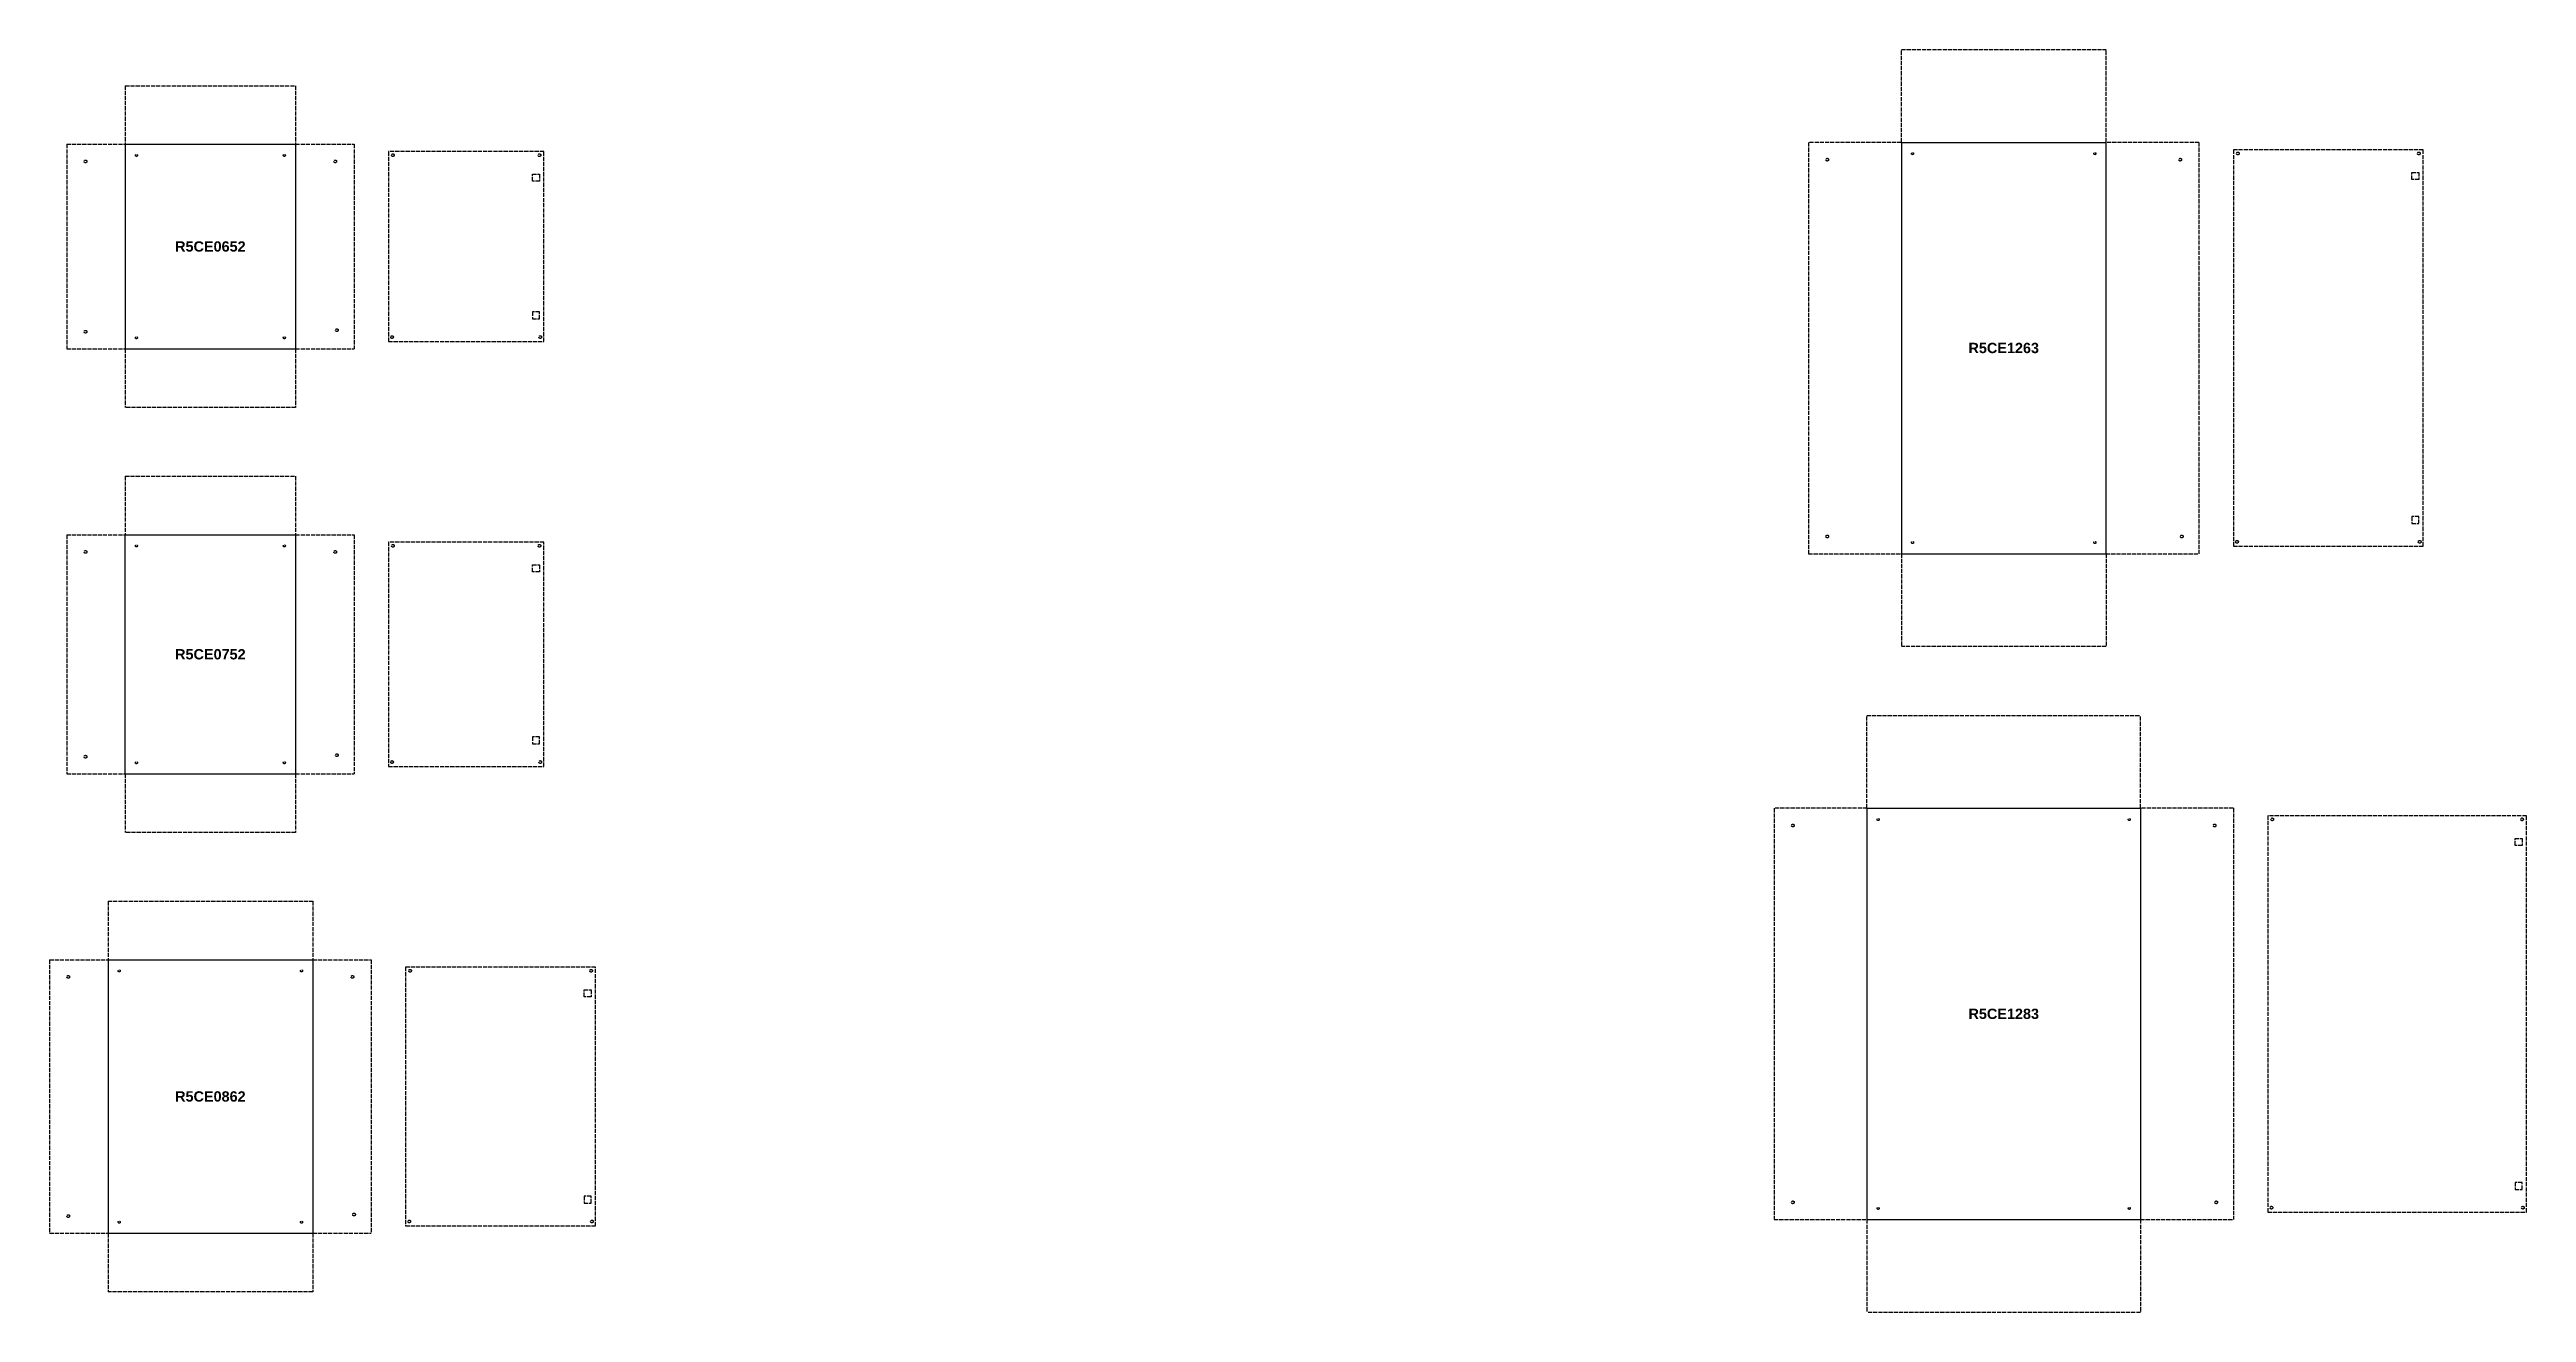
# Model space of a CAD drawing. Header units: millimetres. Extents: x 2534 to 26841, y -1711 to 16753.
# Drawn here: x 4661 to 11861, y 2559 to 6229 of the extents above; entities that cross this region are included whole.
import ezdxf

# ---------------------------------------------------------------- set-up
doc = ezdxf.new("R2010")
doc.units = ezdxf.units.MM
doc.linetypes.add('ACAD_ISO02W100', pattern=[15, 12, -3])
doc.styles.get("Standard").update_dxf_attribs({"font": 'arial.ttf'})

msp = doc.modelspace()

# ---------------------------------------------------------------- texts
at = {"linetype": 'ACAD_ISO02W100', "char_height": 30, "attachment_point": 5}
for s, insert in [('{\\f@Arial Unicode MS|b1|i0|c204|p34;R5\\f@Arial Unicode MS|b1|i0|c0|p34;CE\\f@Arial Unicode MS|b1|i0|c204|p34;0652}', (5128.4, 5656.4)), ('{\\f@Arial Unicode MS|b1|i0|c204|p34;R5CE1263}', (10341.3, 5361.4)), ('{\\f@Arial Unicode MS|b1|i0|c204|p34;R5\\f@Arial Unicode MS|b1|i0|c0|p34;CE\\f@Arial Unicode MS|b1|i0|c204|p34;0752}', (5128.4, 4471.4)), ('{\\f@Arial Unicode MS|b1|i0|c204|p34;R5CE1283}', (10341.3, 3426.4)), ('{\\f@Arial Unicode MS|b1|i0|c204|p34;R5\\f@Arial Unicode MS|b1|i0|c0|p34;CE\\f@Arial Unicode MS|b1|i0|c204|p34;0862}', (5128.4, 3186.4))]:
    msp.add_mtext_dynamic_manual_height_columns(s, width=205.915, gutter_width=12.5, heights=[0], dxfattribs=dict(at, insert=insert))

# ---------------------------------------------------------------- blocks, each defined once
blk = doc.blocks.new('A$C11C00261')
at = {"linetype": 'ACAD_ISO02W100', "lineweight": 30}
for p, q in [((0, 20.4), (20.4, 20.4)), ((0, 0), (0, 20.4)), ((20.4, 0), (0, 0)), ((20.4, 20.4), (20.4, 0))]:
    blk.add_line(p, q, dxfattribs=at)

# ---------------------------------------------------------------- linework, layer by layer
at = {"linetype": 'ACAD_ISO02W100', "lineweight": 30}
for p, q in [((10043.8, 6228.9), (10638.8, 6228.9)), ((10043.8, 5958.9), (10043.8, 6228.9)), ((10638.8, 5958.9), (10638.8, 6228.9)), ((4880.9, 6123.9), (4880.9, 5953.9)), ((4880.9, 6123.9), (5375.9, 6123.9)), ((5375.9, 6123.9), (5375.9, 5953.9)), ((4710.9, 5953.9), (4710.9, 5358.9)), ((4710.9, 5953.9), (4880.9, 5953.9)), ((5375.9, 5953.9), (5545.9, 5953.9)), ((5545.9, 5953.9), (5545.9, 5358.9)), ((6097.9, 5932.4), (5645.9, 5932.4)), ((5645.9, 5932.4), (5645.9, 5380.4)), ((6097.9, 5380.4), (6097.9, 5932.4)), ((9773.8, 5958.9), (9773.8, 4763.9)), ((10043.8, 5958.9), (9773.8, 5958.9)), ((10908.8, 5958.9), (10638.8, 5958.9)), ((10908.8, 5958.9), (10908.8, 4763.9)), ((11560.8, 5937.4), (11008.8, 5937.4)), ((11008.8, 5937.4), (11008.8, 4785.4)), ((11560.8, 4785.4), (11560.8, 5937.4)), ((4710.9, 5358.9), (4880.9, 5358.9)), ((4880.9, 5358.9), (4880.9, 5188.9)), ((5375.9, 5358.9), (5545.9, 5358.9)), ((5375.9, 5358.9), (5375.9, 5188.9)), ((5645.9, 5380.4), (6097.9, 5380.4)), ((5375.9, 5188.9), (4880.9, 5188.9)), ((4880.9, 4988.9), (4880.9, 4818.9)), ((4880.9, 4988.9), (5375.9, 4988.9)), ((5375.9, 4988.9), (5375.9, 4818.9)), ((4710.9, 4818.9), (4710.9, 4123.9)), ((4710.9, 4818.9), (4880.9, 4818.9)), ((5375.9, 4818.9), (5545.9, 4818.9)), ((5545.9, 4818.9), (5545.9, 4123.9)), ((6097.9, 4797.4), (5645.9, 4797.4)), ((5645.9, 4797.4), (5645.9, 4145.4)), ((6097.9, 4145.4), (6097.9, 4797.4)), ((9773.8, 4763.9), (10043.8, 4763.9)), ((10043.8, 4763.9), (10043.8, 4493.9)), ((10638.8, 4763.9), (10908.8, 4763.9)), ((10638.8, 4763.9), (10638.8, 4493.9)), ((11008.8, 4785.4), (11560.8, 4785.4)), ((10638.8, 4493.9), (10043.8, 4493.9)), ((9943.8, 4293.9), (10738.8, 4293.9)), ((9943.8, 4023.9), (9943.8, 4293.9)), ((10738.8, 4023.9), (10738.8, 4293.9)), ((4710.9, 4123.9), (4880.9, 4123.9)), ((4880.9, 4123.9), (4880.9, 3953.9)), ((5375.9, 4123.9), (5545.9, 4123.9)), ((5375.9, 4123.9), (5375.9, 3953.9)), ((5645.9, 4145.4), (6097.9, 4145.4)), ((9673.8, 4023.9), (9673.8, 2828.9)), ((9943.8, 4023.9), (9673.8, 4023.9)), ((11008.8, 4023.9), (10738.8, 4023.9)), ((11008.8, 4023.9), (11008.8, 2828.9)), ((11860.8, 4002.4), (11108.8, 4002.4)), ((11108.8, 4002.4), (11108.8, 2850.4)), ((11860.8, 2850.4), (11860.8, 4002.4)), ((5375.9, 3953.9), (4880.9, 3953.9)), ((4830.9, 3753.9), (4830.9, 3583.9)), ((4830.9, 3753.9), (5425.9, 3753.9)), ((5425.9, 3753.9), (5425.9, 3583.9)), ((4660.9, 3583.9), (4660.9, 2788.9)), ((4660.9, 3583.9), (4830.9, 3583.9)), ((5425.9, 3583.9), (5595.9, 3583.9)), ((5595.9, 3583.9), (5595.9, 2788.9)), ((6247.9, 3562.4), (5695.9, 3562.4)), ((5695.9, 3562.4), (5695.9, 2810.4)), ((6247.9, 2810.4), (6247.9, 3562.4)), ((5695.9, 2810.4), (6247.9, 2810.4)), ((9673.8, 2828.9), (9943.8, 2828.9)), ((9943.8, 2828.9), (9943.8, 2558.9)), ((10738.8, 2828.9), (11008.8, 2828.9)), ((10738.8, 2828.9), (10738.8, 2558.9)), ((11108.8, 2850.4), (11860.8, 2850.4)), ((4660.9, 2788.9), (4830.9, 2788.9)), ((4830.9, 2788.9), (4830.9, 2618.9)), ((5425.9, 2788.9), (5595.9, 2788.9)), ((5425.9, 2788.9), (5425.9, 2618.9)), ((5425.9, 2618.9), (4830.9, 2618.9)), ((10738.8, 2558.9), (9943.8, 2558.9))]:
    msp.add_line(p, q, dxfattribs=at)
at = {"lineweight": 30}
for p, q in [((4880.9, 5953.9), (5375.9, 5953.9)), ((4880.9, 5953.9), (4880.9, 5358.9)), ((5375.9, 5953.9), (5375.9, 5358.9)), ((10043.8, 5958.9), (10638.8, 5958.9)), ((10043.8, 5958.9), (10043.8, 4763.9)), ((10638.8, 4763.9), (10638.8, 5958.9)), ((4880.9, 5358.9), (5375.9, 5358.9)), ((4880.9, 4818.9), (5375.9, 4818.9)), ((4880.9, 4123.9), (4880.9, 4818.9)), ((5375.9, 4818.9), (5375.9, 4123.9)), ((10043.8, 4763.9), (10638.8, 4763.9)), ((4880.9, 4123.9), (5375.9, 4123.9)), ((9943.8, 4023.9), (10738.8, 4023.9)), ((9943.8, 4023.9), (9943.8, 2828.9)), ((10738.8, 4023.9), (10738.8, 2828.9)), ((4830.9, 3583.9), (5425.9, 3583.9)), ((4830.9, 3583.9), (4830.9, 2788.9)), ((5425.9, 3583.9), (5425.9, 2788.9)), ((9943.8, 2828.9), (10738.8, 2828.9)), ((4830.9, 2788.9), (5425.9, 2788.9))]:
    msp.add_line(p, q, dxfattribs=at)
at = {"linetype": 'ACAD_ISO02W100', "lineweight": 30}
for centre, radius in [((4765.4, 5903.9), 4), ((4913.4, 5921.4), 3), ((5343.4, 5921.4), 3), ((5491.4, 5903.9), 4), ((5658.9, 5921.9), 4), ((6084.9, 5921.9), 4), ((9828.3, 5908.9), 4), ((10076.3, 5926.4), 3), ((10606.3, 5926.4), 3), ((10854.3, 5908.9), 4), ((11021.8, 5926.9), 4), ((11547.8, 5926.9), 4), ((4765.4, 5408.9), 4), ((5495.9, 5413.4), 4), ((4913.4, 5391.4), 3), ((5343.4, 5391.4), 3), ((5656.4, 5393.4), 4), ((6087.4, 5393.4), 4), ((4765.4, 4768.9), 4), ((4913.4, 4786.4), 3), ((5343.4, 4786.4), 3), ((5491.4, 4768.9), 4), ((5658.9, 4786.9), 4), ((6084.9, 4786.9), 4), ((9828.3, 4813.9), 4), ((10076.3, 4796.4), 3), ((10606.3, 4796.4), 3), ((10858.8, 4813.9), 4), ((11019.3, 4798.4), 4), ((11550.3, 4798.4), 4), ((4765.4, 4173.9), 4), ((5495.9, 4178.4), 4), ((4913.4, 4156.4), 3), ((5343.4, 4156.4), 3), ((5656.4, 4158.4), 4), ((6087.4, 4158.4), 4), ((9728.3, 3973.9), 4), ((9976.3, 3991.4), 3), ((10706.3, 3991.4), 3), ((10954.3, 3973.9), 4), ((11121.8, 3991.9), 4), ((11847.8, 3991.9), 4), ((4715.4, 3533.9), 4), ((4863.4, 3551.4), 3), ((5393.4, 3551.4), 3), ((5541.4, 3533.9), 4), ((5708.9, 3551.9), 4), ((6234.9, 3551.9), 4), ((9728.3, 2878.9), 4), ((10958.8, 2878.9), 4), ((4715.4, 2838.9), 4), ((4863.4, 2821.4), 3), ((5393.4, 2821.4), 3), ((5545.9, 2843.4), 4), ((5706.4, 2823.4), 4), ((6237.4, 2823.4), 4), ((9976.3, 2861.4), 3), ((10706.3, 2861.4), 3), ((11119.3, 2863.4), 4), ((11850.3, 2863.4), 4)]:
    msp.add_circle(centre, radius, dxfattribs=at)

# ---------------------------------------------------------------- block references
for p in [(6064.7, 5846.2), (11527.5, 5851.2), (6064.7, 4711.2), (11827.5, 3916.2), (6214.7, 3476.2)]:
    msp.add_blockref('A$C11C00261', p, dxfattribs=at)
at = {"linetype": 'ACAD_ISO02W100', "lineweight": 30, "xscale": -1, "rotation": 180}
for p in [(6064.7, 5466.6), (11527.5, 4871.6), (6064.7, 4231.6), (6214.7, 2896.6), (11827.5, 2936.6)]:
    msp.add_blockref('A$C11C00261', p, dxfattribs=at)

msp.set_redraw_order([(e.dxf.handle, doc.entitydb.next_handle()) for e in msp.query("TEXT MTEXT ATTDEF DIMENSION ARC_DIMENSION")])  # texts and dimensions are drawn at this point

doc.saveas('drawing.dxf')
